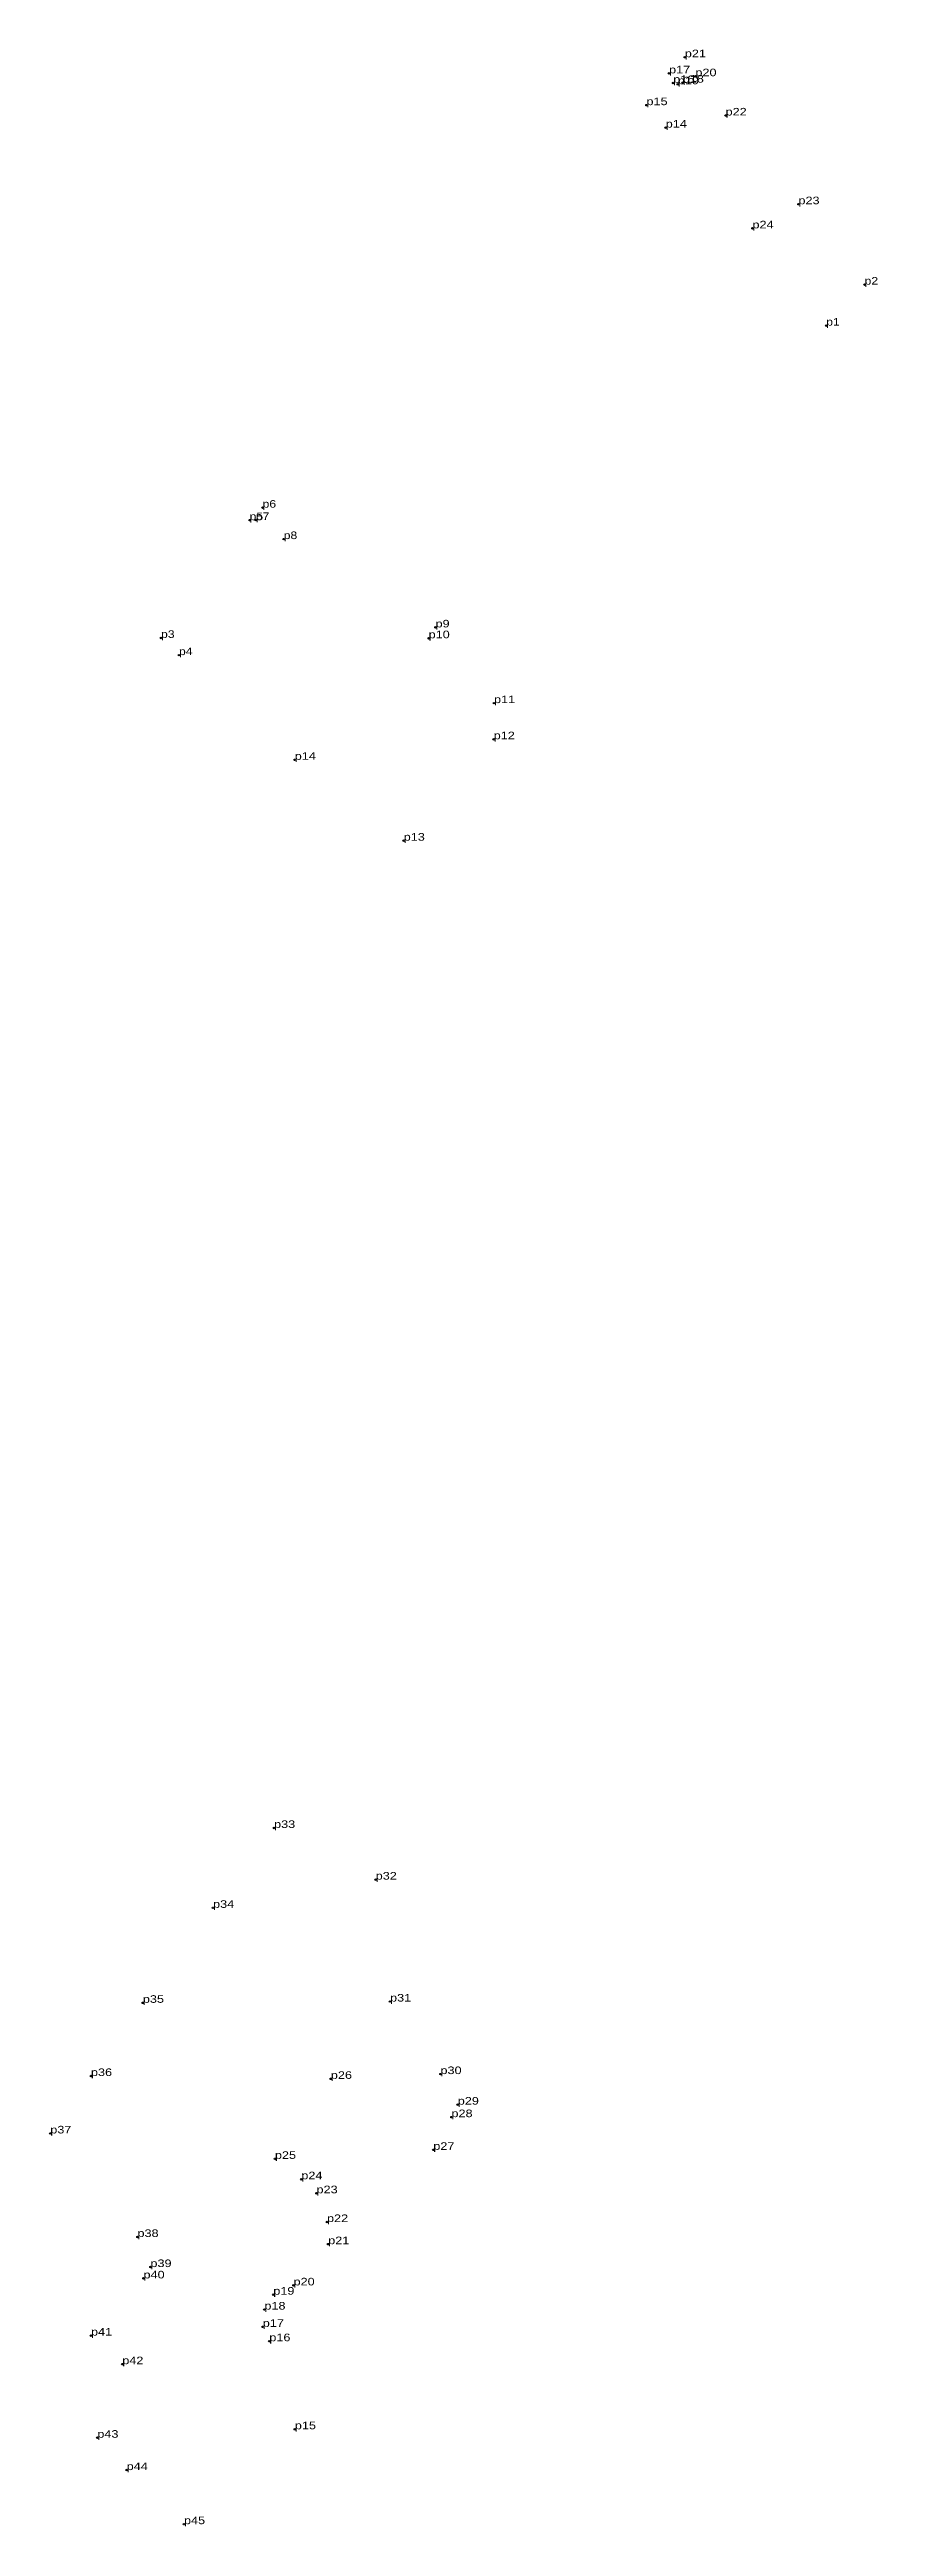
# Model space of a CAD drawing. Header units: metres. Extents: x 535913 to 548084, y 1832693 to 1838230.
# Drawn here: x 547887 to 548084, y 1837419 to 1838007 of the extents above; entities that cross this region are included whole.
import ezdxf

# ---------------------------------------------------------------- set-up
doc = ezdxf.new("R2010")
doc.units = ezdxf.units.M
doc.header["$LTSCALE"] = 0.72
doc.header["$PDMODE"] = 32
doc.header["$PDSIZE"] = 0.36
doc.layers.add('12', color=7, linetype='Continuous')
doc.layers.add('7', color=7, linetype='Continuous')

msp = doc.modelspace()

# ---------------------------------------------------------------- texts
at = {"layer": '12'}
for s, width, p in [('p21', 1.25, (548038.03, 1838004.69)), ('p17', 1.25, (548034.29, 1838000.86)), ('p16', 1.25, (548035.27, 1837998.57)), ('p19', 1.25, (548036.37, 1837998.27)), ('p18', 1.25, (548037.53, 1837998.67)), ('p20', 1.25, (548040.54, 1838000.18)), ('p15', 1.25, (548028.92, 1837993.32)), ('p22', 1.25, (548047.71, 1837990.87)), ('p14', 1.25, (548033.5, 1837988)), ('p23', 1.25, (548065.01, 1837969.82)), ('p24', 1.25, (548054.09, 1837964.09)), ('p2', 1.2, (548080.72, 1837950.75)), ('p1', 1.2, (548071.61, 1837941.03)), ('p6', 1.2, (547937.76, 1837897.84)), ('p5', 1.2, (547934.68, 1837894.86)), ('p7', 1.2, (547936.15, 1837894.9)), ('p8', 1.2, (547942.78, 1837890.38)), ('p9', 1.25, (547978.83, 1837869.43)), ('p3', 1.2, (547913.65, 1837866.94)), ('p4', 1.2, (547917.92, 1837862.86)), ('p10', 1.25, (547977.19, 1837866.86)), ('p11', 1.25, (547992.72, 1837851.47)), ('p14', 1.25, (547945.4, 1837838.02)), ('p12', 1.25, (547992.64, 1837842.9)), ('p13', 1.25, (547971.27, 1837818.84)), ('p33', 1.25, (547940.49, 1837584.63)), ('p32', 1.25, (547964.62, 1837572.38)), ('p34', 1.25, (547926, 1837565.68)), ('p35', 1.25, (547909.33, 1837543.15)), ('p31', 1.25, (547968.03, 1837543.45)), ('p36', 1.25, (547897, 1837525.78)), ('p26', 1.25, (547953.97, 1837525.11)), ('p30', 1.25, (547980, 1837526.24)), ('p28', 1.25, (547982.61, 1837516.02)), ('p29', 1.25, (547984.11, 1837518.99)), ('p37', 1.25, (547887.34, 1837512.16)), ('p25', 1.25, (547940.69, 1837506.13)), ('p27', 1.25, (547978.3, 1837508.27)), ('p24', 1.25, (547946.96, 1837501.29)), ('p23', 1.25, (547950.57, 1837497.97)), ('p38', 1.25, (547908.05, 1837487.6)), ('p22', 1.25, (547953.06, 1837491.14)), ('p21', 1.25, (547953.34, 1837485.89)), ('p39', 1.25, (547911.13, 1837480.46)), ('p40', 1.25, (547909.48, 1837477.77)), ('p19', 1.25, (547940.3, 1837473.91)), ('p20', 1.25, (547945.11, 1837476.11)), ('p18', 1.25, (547938.19, 1837470.38)), ('p41', 1.25, (547897.02, 1837464.21)), ('p17', 1.25, (547937.81, 1837466.28)), ('p16', 1.25, (547939.36, 1837462.87)), ('p42', 1.25, (547904.44, 1837457.42)), ('p43', 1.25, (547898.52, 1837439.97)), ('p15', 1.25, (547945.42, 1837441.99)), ('p44', 1.25, (547905.49, 1837432.3)), ('p45', 1.25, (547919.1, 1837419.47))]:
    msp.add_text(s, height=1.8, dxfattribs=dict(at, width=width)).set_placement(p)

# ---------------------------------------------------------------- linework, layer by layer
at = {"layer": '7'}
for p in [(548038.03, 1838004.69), (548034.29, 1838000.86), (548035.27, 1837998.57), (548036.37, 1837998.27), (548037.53, 1837998.67), (548040.54, 1838000.18), (548028.92, 1837993.32), (548033.5, 1837988), (548047.71, 1837990.87), (548065.01, 1837969.82), (548054.09, 1837964.09), (548080.73, 1837950.75), (548071.61, 1837941.03), (547934.68, 1837894.87), (547936.15, 1837894.9), (547937.76, 1837897.84), (547942.78, 1837890.38), (547978.83, 1837869.43), (547913.65, 1837866.94), (547977.19, 1837866.86), (547917.92, 1837862.86), (547992.72, 1837851.47), (547992.65, 1837842.9), (547945.4, 1837838.01), (547971.27, 1837818.84), (547940.49, 1837584.63), (547964.62, 1837572.38), (547926, 1837565.68), (547909.33, 1837543.15), (547968.03, 1837543.45), (547897, 1837525.77), (547953.97, 1837525.11), (547980, 1837526.24), (547984.11, 1837518.99), (547887.34, 1837512.16), (547982.61, 1837516.02), (547940.69, 1837506.13), (547978.3, 1837508.27), (547946.96, 1837501.29), (547950.57, 1837497.97), (547908.05, 1837487.59), (547953.06, 1837491.14), (547953.34, 1837485.89), (547909.47, 1837477.77), (547911.13, 1837480.46), (547945.11, 1837476.11), (547938.19, 1837470.38), (547940.3, 1837473.91), (547897.02, 1837464.21), (547937.81, 1837466.28), (547939.36, 1837462.87), (547904.44, 1837457.42), (547945.42, 1837441.99), (547898.53, 1837439.97), (547905.49, 1837432.31), (547919.1, 1837419.47)]:
    msp.add_point(p, dxfattribs=at)

msp.set_redraw_order([(e.dxf.handle, doc.entitydb.next_handle()) for e in msp.query("TEXT MTEXT ATTDEF DIMENSION ARC_DIMENSION")])  # texts and dimensions are drawn at this point

doc.saveas('drawing.dxf')
